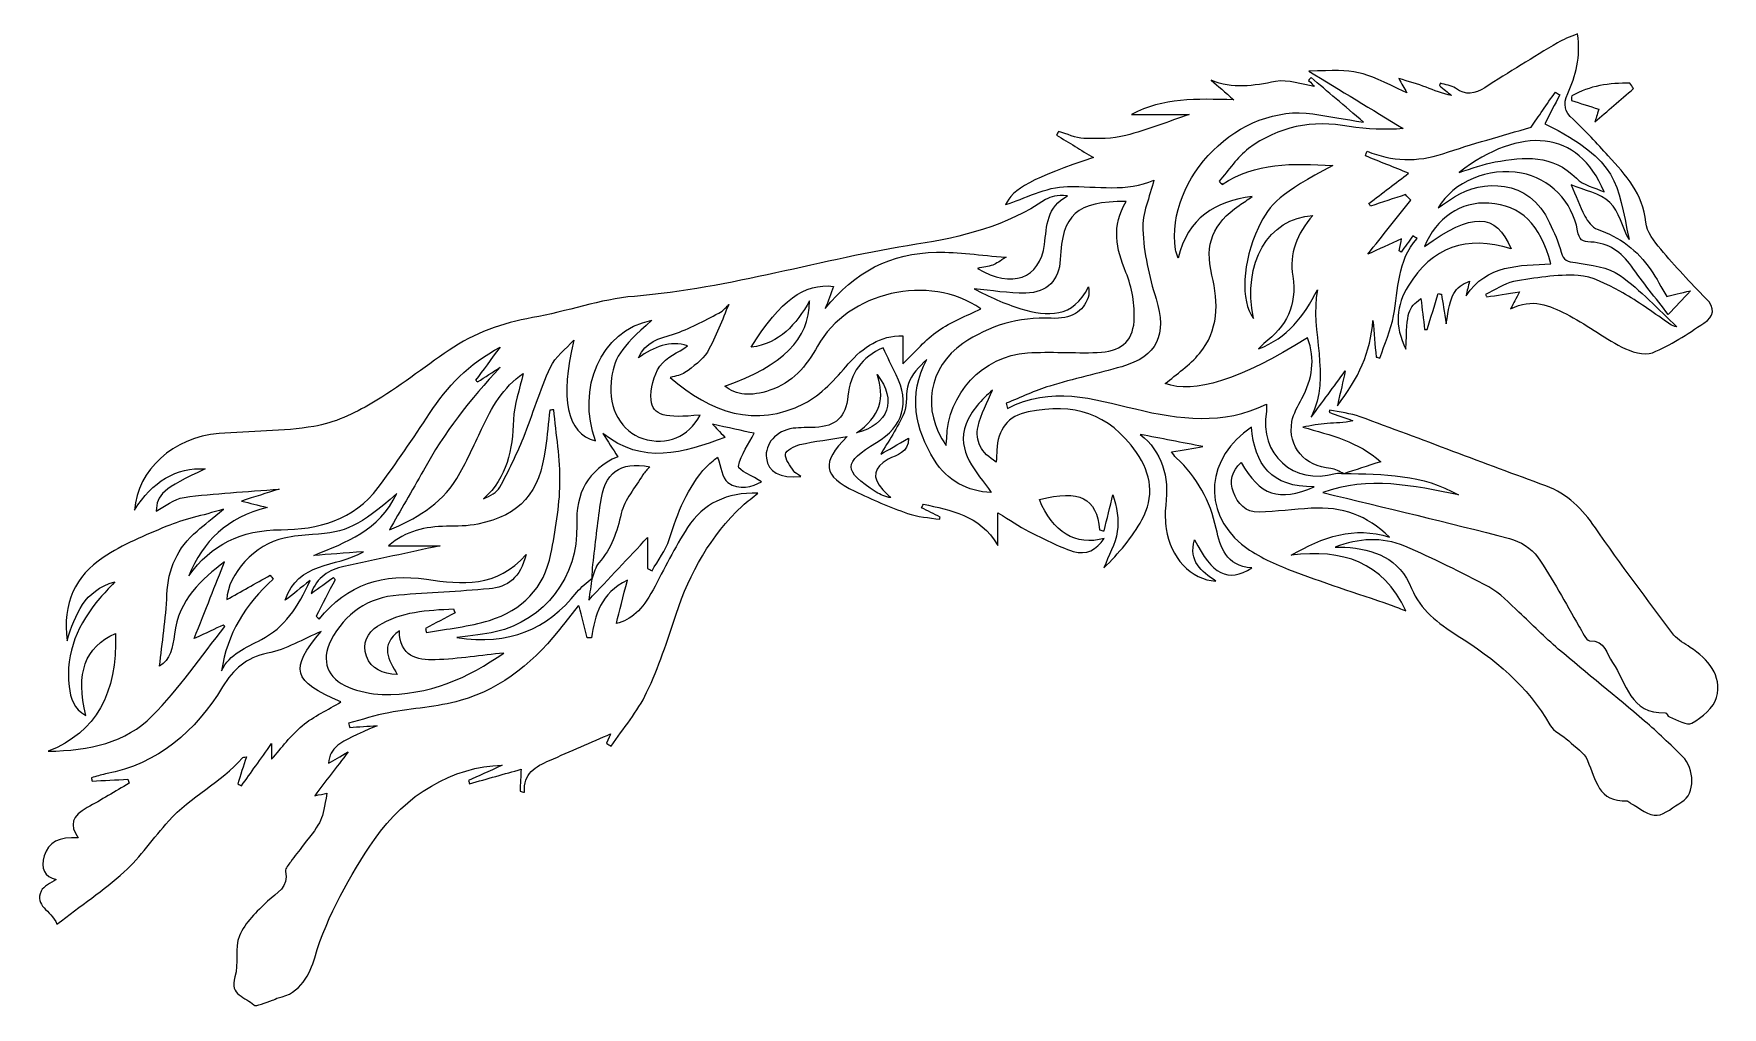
# Model space of a CAD drawing. Header units: centimetres. Extents: x -8.8 to 8.9, y -4.8 to 5.4.
import ezdxf

# ---------------------------------------------------------------- set-up
doc = ezdxf.new("R2010")
doc.units = ezdxf.units.CM
doc.header["$MEASUREMENT"] = 0
doc.layers.add('Layer 1', color=7, linetype='Continuous')

msp = doc.modelspace()

# ---------------------------------------------------------------- linework, layer by layer
at = {"layer": 'Layer 1'}
for points, knots in [([(5.60634, 3.67519), (5.45907, 3.49085), (5.31183, 3.30655), (5.1561, 3.11165), (5.1561, 3.11165), (5.26934, 3.16282), (5.38698, 3.21592), (5.50966, 3.27141), (5.50966, 3.27141), (5.50286, 3.23815), (5.49373, 3.19349), (5.48463, 3.1488), (5.48463, 3.1488), (5.49114, 3.14377), (5.49765, 3.13875), (5.50416, 3.13372), (5.50416, 3.13372), (5.54501, 3.18994), (5.58586, 3.24617), (5.62674, 3.30237), (5.62674, 3.30237), (5.64161, 3.29372), (5.65656, 3.28504), (5.67148, 3.27636), (5.67148, 3.27636), (5.46204, 3.04101), (5.47794, 2.74672), (5.42624, 2.46853), (5.42624, 2.46853), (5.39814, 2.31724), (5.33181, 2.17302), (5.2827, 2.02559), (5.2827, 2.02559), (5.26963, 2.02948), (5.25651, 2.0334), (5.24344, 2.03728), (5.24344, 2.03728), (5.23254, 2.16415), (5.22159, 2.29102), (5.21066, 2.41788), (5.21066, 2.41788), (5.18645, 2.08998), (5.06019, 1.81434), (4.83871, 1.52769), (4.83871, 1.52769), (4.87266, 1.67636), (4.89694, 1.78277), (4.92171, 1.89133), (4.92171, 1.89133), (4.79881, 1.72485), (4.68255, 1.56735), (4.56624, 1.40981), (4.56624, 1.40981), (4.77732, 1.84817), (4.5488, 2.30024), (4.62953, 2.74051), (4.62953, 2.74051), (4.49253, 2.46423), (4.31497, 2.23632), (4.01525, 2.12202), (4.01525, 2.12202), (4.0334, 2.14118), (4.04928, 2.16335), (4.07005, 2.17901), (4.07005, 2.17901), (4.30444, 2.3561), (4.42102, 2.57427), (4.37191, 2.88201), (4.37191, 2.88201), (4.33482, 3.11434), (4.41319, 3.33035), (4.58321, 3.51513), (4.58321, 3.51513), (4.1149, 3.49134), (3.84709, 3.01623), (3.96102, 2.4414), (3.96102, 2.4414), (3.8233, 2.62357), (3.84548, 3.02891), (4.01288, 3.39028), (4.01288, 3.39028), (4.13361, 3.651), (4.24296, 3.74339), (4.79031, 4.03851), (4.79031, 4.03851), (4.37026, 4.0624), (3.98386, 4.07399), (3.63575, 3.84158), (3.63575, 3.84158), (3.62461, 3.8523), (3.61345, 3.86304), (3.60233, 3.87378), (3.60233, 3.87378), (3.7043, 3.98898), (3.79085, 4.12458), (3.91126, 4.21536), (3.91126, 4.21536), (4.22215, 4.44978), (4.57663, 4.51672), (4.96277, 4.44711), (4.96277, 4.44711), (5.14917, 4.41351), (5.34142, 4.41216), (5.52723, 4.42457), (5.52723, 4.42457), (5.19835, 4.62489), (4.86956, 4.82523), (4.54068, 5.02557), (4.54068, 5.02557), (5.06056, 5.04121), (5.06056, 5.04121), (5.56319, 4.79893), (5.56319, 4.79893), (5.53451, 4.85174), (5.51213, 4.89288), (5.48186, 4.9485), (5.48186, 4.9485), (5.58552, 4.91559), (5.67707, 4.88995), (5.76602, 4.85732), (5.76602, 4.85732), (5.85124, 4.82607), (5.93379, 4.7876), (6.03269, 4.77011), (6.03269, 4.77011), (5.9902, 4.80474), (5.94765, 4.83935), (5.90513, 4.87399), (5.90513, 4.87399), (5.90733, 4.88235), (5.9095, 4.89074), (5.91169, 4.89913), (5.91169, 4.89913), (5.96646, 4.88238), (6.03059, 4.87836), (6.07417, 4.84635), (6.07417, 4.84635), (6.18175, 4.76732), (6.27454, 4.78632), (6.37849, 4.85254), (6.37849, 4.85254), (6.63019, 5.0129), (6.88493, 5.16864), (7.14041, 5.32294), (7.14041, 5.32294), (7.19772, 5.35757), (7.26326, 5.37863), (7.34798, 5.4161), (7.34798, 5.4161), (7.38613, 5.17215), (7.32554, 4.97583), (7.24585, 4.79089), (7.24585, 4.79089), (7.19521, 4.67331), (7.21122, 4.60476), (7.30165, 4.5217), (7.30165, 4.5217), (7.43169, 4.40227), (7.54898, 4.26871), (7.66984, 4.13951), (7.66984, 4.13951), (7.85592, 3.9406), (8.03094, 3.74068), (8.06066, 3.44625), (8.06066, 3.44625), (8.07063, 3.347), (8.14914, 3.24548), (8.21809, 3.16328), (8.21809, 3.16328), (8.36724, 2.98551), (8.52641, 2.81559), (8.68939, 2.65025), (8.68939, 2.65025), (8.79043, 2.5477), (8.77615, 2.46015), (8.66862, 2.39064), (8.66862, 2.39064), (8.49468, 2.27819), (8.3208, 2.15762), (8.13022, 2.08274), (8.13022, 2.08274), (8.04378, 2.04877), (7.90601, 2.09354), (7.81177, 2.14195), (7.81177, 2.14195), (7.611, 2.24511), (7.4299, 2.38698), (7.22839, 2.48834), (7.22839, 2.48834), (7.05863, 2.57367), (6.87591, 2.65998), (6.64755, 2.54001), (6.64755, 2.54001), (6.68287, 2.60634), (6.70293, 2.64396), (6.74275, 2.71868), (6.74275, 2.71868), (6.61165, 2.69849), (6.50627, 2.6823), (6.40086, 2.66608), (6.40086, 2.66608), (6.39567, 2.67381), (6.39046, 2.68153), (6.3853, 2.68923), (6.3853, 2.68923), (6.48343, 2.73619), (6.57744, 2.8071), (6.68063, 2.8252), (6.68063, 2.8252), (6.90304, 2.86423), (7.13167, 2.9023), (7.35489, 2.88978), (7.35489, 2.88978), (7.50319, 2.88147), (7.65355, 2.79794), (7.79037, 2.7246), (7.79037, 2.7246), (7.952, 2.63795), (8.10073, 2.5269), (8.25363, 2.42427), (8.25363, 2.42427), (8.29432, 2.39696), (8.32983, 2.36191), (8.38661, 2.35199), (8.38661, 2.35199), (8.19034, 2.53405), (8.00897, 2.7372), (7.79206, 2.8901), (7.79206, 2.8901), (7.66691, 2.97834), (7.4866, 2.99866), (7.32705, 3.02369), (7.32705, 3.02369), (7.24521, 3.03652), (7.20068, 3.0438), (7.1773, 3.13267), (7.1773, 3.13267), (7.14947, 3.2385), (7.10195, 3.33997), (7.05599, 3.44009), (7.05599, 3.44009), (6.83927, 3.91237), (6.35196, 3.88986), (6.06089, 3.71237), (6.06089, 3.71237), (6.00459, 3.67805), (5.95228, 3.63723), (5.89179, 3.59503), (5.89179, 3.59503), (6.053, 3.87268), (6.41384, 4.02154), (6.762, 3.95963), (6.762, 3.95963), (7.05069, 3.90827), (7.29985, 3.66076), (7.34713, 3.35768), (7.34713, 3.35768), (7.36211, 3.26169), (7.40351, 3.24121), (7.48609, 3.23841), (7.48609, 3.23841), (7.67236, 3.23211), (7.80425, 3.13559), (7.9104, 2.98624), (7.9104, 2.98624), (8.03034, 2.81749), (8.16183, 2.65689), (8.29682, 2.48165), (8.29682, 2.48165), (8.3794, 2.56989), (8.43774, 2.6322), (8.52899, 2.72967), (8.52899, 2.72967), (8.41948, 2.70403), (8.35331, 2.68853), (8.27959, 2.67125), (8.27959, 2.67125), (8.22538, 2.76285), (8.17452, 2.86006), (8.1133, 2.95017), (8.1133, 2.95017), (7.97532, 3.15321), (7.78876, 3.29159), (7.55492, 3.37327), (7.55492, 3.37327), (7.50155, 3.3919), (7.45456, 3.4564), (7.42538, 3.51088), (7.42538, 3.51088), (7.36921, 3.6156), (7.3278, 3.72829), (7.28063, 3.83679), (7.28063, 3.83679), (7.4157, 3.7798), (7.58435, 3.75109), (7.68687, 3.6532), (7.68687, 3.6532), (7.78474, 3.5597), (7.8139, 3.39412), (7.88594, 3.26606), (7.88594, 3.26606), (7.76116, 3.86743), (7.78603, 4.07703), (7.00747, 4.47608), (7.00747, 4.47608), (7.05883, 4.57678), (7.11031, 4.67759), (7.16178, 4.77839), (7.16178, 4.77839), (7.14659, 4.78781), (7.13141, 4.7972), (7.11619, 4.80662), (7.11619, 4.80662), (7.02742, 4.67803), (6.93863, 4.54942), (6.86322, 4.44015), (6.86322, 4.44015), (6.55715, 4.34887), (6.24616, 4.26478), (5.9412, 4.1626), (5.9412, 4.1626), (5.67185, 4.07238), (5.41111, 4.0836), (5.14869, 4.18726), (5.14869, 4.18726), (5.14324, 4.17128), (5.13784, 4.15525), (5.13239, 4.13924), (5.13239, 4.13924), (5.28191, 4.07929), (5.43148, 4.01936), (5.58343, 3.95842), (5.58343, 3.95842), (5.45034, 3.85735), (5.30948, 3.75038), (5.16859, 3.64341), (5.16859, 3.64341), (5.17364, 3.63346), (5.17878, 3.62349), (5.18386, 3.61354), (5.18386, 3.61354), (5.30594, 3.65394), (5.42802, 3.69437), (5.55007, 3.73477), (5.55007, 3.73477), (5.56892, 3.71496), (5.58763, 3.69507), (5.60634, 3.67519)], [0, 0, 0, 0, 0.01136364, 0.01136364, 0.01136364, 0.01136364, 0.02272727, 0.02272727, 0.02272727, 0.02272727, 0.03409091, 0.03409091, 0.03409091, 0.03409091, 0.04545455, 0.04545455, 0.04545455, 0.04545455, 0.05681818, 0.05681818, 0.05681818, 0.05681818, 0.06818182, 0.06818182, 0.06818182, 0.06818182, 0.07954545, 0.07954545, 0.07954545, 0.07954545, 0.09090909, 0.09090909, 0.09090909, 0.09090909, 0.10227273, 0.10227273, 0.10227273, 0.10227273, 0.11363636, 0.11363636, 0.11363636, 0.11363636, 0.125, 0.125, 0.125, 0.125, 0.13636364, 0.13636364, 0.13636364, 0.13636364, 0.14772727, 0.14772727, 0.14772727, 0.14772727, 0.15909091, 0.15909091, 0.15909091, 0.15909091, 0.17045455, 0.17045455, 0.17045455, 0.17045455, 0.18181818, 0.18181818, 0.18181818, 0.18181818, 0.19318182, 0.19318182, 0.19318182, 0.19318182, 0.20454545, 0.20454545, 0.20454545, 0.20454545, 0.21590909, 0.21590909, 0.21590909, 0.21590909, 0.22727273, 0.22727273, 0.22727273, 0.22727273, 0.23863636, 0.23863636, 0.23863636, 0.23863636, 0.25, 0.25, 0.25, 0.25, 0.26136364, 0.26136364, 0.26136364, 0.26136364, 0.27272727, 0.27272727, 0.27272727, 0.27272727, 0.28409091, 0.28409091, 0.28409091, 0.28409091, 0.29545455, 0.29545455, 0.29545455, 0.29545455, 0.30681818, 0.30681818, 0.30681818, 0.30681818, 0.31818182, 0.31818182, 0.31818182, 0.31818182, 0.32954545, 0.32954545, 0.32954545, 0.32954545, 0.34090909, 0.34090909, 0.34090909, 0.34090909, 0.35227273, 0.35227273, 0.35227273, 0.35227273, 0.36363636, 0.36363636, 0.36363636, 0.36363636, 0.375, 0.375, 0.375, 0.375, 0.38636364, 0.38636364, 0.38636364, 0.38636364, 0.39772727, 0.39772727, 0.39772727, 0.39772727, 0.40909091, 0.40909091, 0.40909091, 0.40909091, 0.42045455, 0.42045455, 0.42045455, 0.42045455, 0.43181818, 0.43181818, 0.43181818, 0.43181818, 0.44318182, 0.44318182, 0.44318182, 0.44318182, 0.45454545, 0.45454545, 0.45454545, 0.45454545, 0.46590909, 0.46590909, 0.46590909, 0.46590909, 0.47727273, 0.47727273, 0.47727273, 0.47727273, 0.48863636, 0.48863636, 0.48863636, 0.48863636, 0.5, 0.5, 0.5, 0.5, 0.51136364, 0.51136364, 0.51136364, 0.51136364, 0.52272727, 0.52272727, 0.52272727, 0.52272727, 0.53409091, 0.53409091, 0.53409091, 0.53409091, 0.54545455, 0.54545455, 0.54545455, 0.54545455, 0.55681818, 0.55681818, 0.55681818, 0.55681818, 0.56818182, 0.56818182, 0.56818182, 0.56818182, 0.57954545, 0.57954545, 0.57954545, 0.57954545, 0.59090909, 0.59090909, 0.59090909, 0.59090909, 0.60227273, 0.60227273, 0.60227273, 0.60227273, 0.61363636, 0.61363636, 0.61363636, 0.61363636, 0.625, 0.625, 0.625, 0.625, 0.63636364, 0.63636364, 0.63636364, 0.63636364, 0.64772727, 0.64772727, 0.64772727, 0.64772727, 0.65909091, 0.65909091, 0.65909091, 0.65909091, 0.67045455, 0.67045455, 0.67045455, 0.67045455, 0.68181818, 0.68181818, 0.68181818, 0.68181818, 0.69318182, 0.69318182, 0.69318182, 0.69318182, 0.70454545, 0.70454545, 0.70454545, 0.70454545, 0.71590909, 0.71590909, 0.71590909, 0.71590909, 0.72727273, 0.72727273, 0.72727273, 0.72727273, 0.73863636, 0.73863636, 0.73863636, 0.73863636, 0.75, 0.75, 0.75, 0.75, 0.76136364, 0.76136364, 0.76136364, 0.76136364, 0.77272727, 0.77272727, 0.77272727, 0.77272727, 0.78409091, 0.78409091, 0.78409091, 0.78409091, 0.79545455, 0.79545455, 0.79545455, 0.79545455, 0.80681818, 0.80681818, 0.80681818, 0.80681818, 0.81818182, 0.81818182, 0.81818182, 0.81818182, 0.82954545, 0.82954545, 0.82954545, 0.82954545, 0.84090909, 0.84090909, 0.84090909, 0.84090909, 0.85227273, 0.85227273, 0.85227273, 0.85227273, 0.86363636, 0.86363636, 0.86363636, 0.86363636, 0.875, 0.875, 0.875, 0.875, 0.88636364, 0.88636364, 0.88636364, 0.88636364, 0.89772727, 0.89772727, 0.89772727, 0.89772727, 0.90909091, 0.90909091, 0.90909091, 0.90909091, 0.92045455, 0.92045455, 0.92045455, 0.92045455, 0.93181818, 0.93181818, 0.93181818, 0.93181818, 0.94318182, 0.94318182, 0.94318182, 0.94318182, 0.95454545, 0.95454545, 0.95454545, 0.95454545, 0.96590909, 0.96590909, 0.96590909, 0.96590909, 0.97727273, 0.97727273, 0.97727273, 0.97727273, 1, 1, 1, 1]), ([(4.90485, 0.81941), (4.87577, 0.8201), (4.84458, 0.82806), (4.81791, 0.82036), (4.81791, 0.82036), (4.3819, 0.69392), (4.01635, 1.02279), (4.09766, 1.46922), (4.09766, 1.46922), (4.10136, 1.48959), (4.09811, 1.51124), (4.09811, 1.54333), (4.09811, 1.54333), (3.64305, 1.32452), (3.18535, 1.3841), (2.73029, 1.49414), (2.73029, 1.49414), (2.28473, 1.6019), (1.84327, 1.73962), (1.3911, 1.4998), (1.3911, 1.4998), (1.38718, 1.51811), (1.38324, 1.53644), (1.37933, 1.55475), (1.37933, 1.55475), (1.53043, 1.61534), (1.67823, 1.68686), (1.83341, 1.73406), (1.83341, 1.73406), (2.08151, 1.80955), (2.33572, 1.86466), (2.5852, 1.93602), (2.5852, 1.93602), (2.96006, 2.04331), (3.06119, 2.27215), (2.94419, 2.64584), (2.94419, 2.64584), (2.87106, 2.87952), (2.81663, 3.12632), (2.80539, 3.36961), (2.80539, 3.36961), (2.79769, 3.53722), (2.87836, 3.70891), (2.92125, 3.88605), (2.92125, 3.88605), (2.63905, 3.75939), (2.32956, 3.82451), (2.02048, 3.81972), (2.02048, 3.81972), (1.79162, 3.81617), (1.56463, 3.69108), (1.37241, 3.63123), (1.37241, 3.63123), (1.4376, 3.78688), (1.66501, 3.91846), (2.29141, 4.12132), (2.29141, 4.12132), (2.16179, 4.1999), (2.03283, 4.27809), (1.90385, 4.35627), (1.90385, 4.35627), (1.91107, 4.36955), (1.9183, 4.38283), (1.92549, 4.39614), (1.92549, 4.39614), (2.01386, 4.37016), (2.10154, 4.32573), (2.19073, 4.3224), (2.19073, 4.3224), (2.33633, 4.31692), (2.48823, 4.31748), (2.6279, 4.35301), (2.6279, 4.35301), (2.85399, 4.41053), (3.07237, 4.49845), (3.29018, 4.57224), (3.29018, 4.57224), (3.101, 4.57224), (2.89455, 4.57224), (2.68809, 4.57224), (2.68809, 4.57224), (3.01599, 4.74803), (3.36828, 4.73721), (3.75619, 4.72525), (3.75619, 4.72525), (3.66261, 4.80685), (3.59149, 4.86881), (3.52042, 4.93078), (3.52042, 4.93078), (3.74624, 4.83614), (3.96431, 4.87233), (4.19336, 4.91668), (4.19336, 4.91668), (4.32361, 4.94189), (4.46996, 4.88392), (4.5978, 4.86506), (4.5978, 4.86506), (4.58923, 4.87421), (4.56385, 4.90139), (4.53843, 4.92853), (4.53843, 4.92853), (4.54711, 4.93895), (4.55573, 4.94938), (4.56439, 4.9598), (4.56439, 4.9598), (4.73634, 4.81298), (4.90832, 4.66614), (5.11332, 4.49112), (5.11332, 4.49112), (4.91195, 4.52446), (4.74806, 4.55377), (4.58352, 4.57849), (4.58352, 4.57849), (3.82298, 4.69274), (3.03841, 3.91645), (3.14792, 3.15863), (3.14792, 3.15863), (3.15091, 3.13783), (3.16033, 3.11794), (3.17552, 3.06976), (3.17552, 3.06976), (3.27572, 3.49362), (3.5621, 3.66436), (3.94792, 3.71376), (3.94792, 3.71376), (3.90305, 3.68307), (3.85807, 3.65261), (3.81333, 3.62171), (3.81333, 3.62171), (3.5375, 3.43118), (3.44903, 3.21973), (3.52827, 2.89286), (3.52827, 2.89286), (3.59947, 2.59896), (3.59793, 2.31604), (3.39847, 2.07487), (3.39847, 2.07487), (3.29584, 1.95081), (3.15537, 1.85807), (3.04091, 1.75893), (3.04091, 1.75893), (3.34132, 1.65019), (3.81069, 1.79531), (4.52583, 2.23701), (4.52583, 2.23701), (4.61333, 2.01323), (4.57486, 1.80677), (4.46778, 1.60376), (4.46778, 1.60376), (4.42695, 1.52634), (4.37869, 1.4467), (4.36398, 1.3628), (4.36398, 1.3628), (4.31768, 1.0983), (4.49892, 0.89107), (4.77191, 0.87263), (4.77191, 0.87263), (4.81723, 0.86956), (4.86052, 0.83678), (4.90476, 0.8177), (4.90476, 0.8177), (4.90476, 0.8177), (4.90485, 0.81941), (4.90485, 0.81941)], [0, 0, 0, 0, 0.02380952, 0.02380952, 0.02380952, 0.02380952, 0.04761905, 0.04761905, 0.04761905, 0.04761905, 0.07142857, 0.07142857, 0.07142857, 0.07142857, 0.0952381, 0.0952381, 0.0952381, 0.0952381, 0.11904762, 0.11904762, 0.11904762, 0.11904762, 0.14285714, 0.14285714, 0.14285714, 0.14285714, 0.16666667, 0.16666667, 0.16666667, 0.16666667, 0.19047619, 0.19047619, 0.19047619, 0.19047619, 0.21428571, 0.21428571, 0.21428571, 0.21428571, 0.23809524, 0.23809524, 0.23809524, 0.23809524, 0.26190476, 0.26190476, 0.26190476, 0.26190476, 0.28571429, 0.28571429, 0.28571429, 0.28571429, 0.30952381, 0.30952381, 0.30952381, 0.30952381, 0.33333333, 0.33333333, 0.33333333, 0.33333333, 0.35714286, 0.35714286, 0.35714286, 0.35714286, 0.38095238, 0.38095238, 0.38095238, 0.38095238, 0.4047619, 0.4047619, 0.4047619, 0.4047619, 0.42857143, 0.42857143, 0.42857143, 0.42857143, 0.45238095, 0.45238095, 0.45238095, 0.45238095, 0.47619048, 0.47619048, 0.47619048, 0.47619048, 0.5, 0.5, 0.5, 0.5, 0.52380952, 0.52380952, 0.52380952, 0.52380952, 0.54761905, 0.54761905, 0.54761905, 0.54761905, 0.57142857, 0.57142857, 0.57142857, 0.57142857, 0.5952381, 0.5952381, 0.5952381, 0.5952381, 0.61904762, 0.61904762, 0.61904762, 0.61904762, 0.64285714, 0.64285714, 0.64285714, 0.64285714, 0.66666667, 0.66666667, 0.66666667, 0.66666667, 0.69047619, 0.69047619, 0.69047619, 0.69047619, 0.71428571, 0.71428571, 0.71428571, 0.71428571, 0.73809524, 0.73809524, 0.73809524, 0.73809524, 0.76190476, 0.76190476, 0.76190476, 0.76190476, 0.78571429, 0.78571429, 0.78571429, 0.78571429, 0.80952381, 0.80952381, 0.80952381, 0.80952381, 0.83333333, 0.83333333, 0.83333333, 0.83333333, 0.85714286, 0.85714286, 0.85714286, 0.85714286, 0.88095238, 0.88095238, 0.88095238, 0.88095238, 0.9047619, 0.9047619, 0.9047619, 0.9047619, 0.92857143, 0.92857143, 0.92857143, 0.92857143, 0.95238095, 0.95238095, 0.95238095, 0.95238095, 1, 1, 1, 1]), ([(7.9325, 4.84267), (7.7956, 4.72459), (7.65871, 4.60645), (7.52988, 4.49527), (7.52988, 4.49527), (7.53888, 4.52517), (7.55266, 4.57078), (7.56994, 4.62804), (7.56994, 4.62804), (7.47236, 4.65923), (7.37902, 4.68908), (7.28567, 4.71892), (7.28567, 4.71892), (7.2862, 4.73453), (7.28665, 4.75011), (7.28715, 4.76572), (7.28715, 4.76572), (7.47527, 4.87401), (7.68217, 4.90206), (7.89619, 4.89973), (7.89619, 4.89973), (7.90826, 4.88072), (7.92036, 4.86169), (7.9325, 4.84267)], [0, 0, 0, 0, 0.14285714, 0.14285714, 0.14285714, 0.14285714, 0.28571429, 0.28571429, 0.28571429, 0.28571429, 0.42857143, 0.42857143, 0.42857143, 0.42857143, 0.57142857, 0.57142857, 0.57142857, 0.57142857, 0.71428571, 0.71428571, 0.71428571, 0.71428571, 1, 1, 1, 1]), ([(7.62476, 3.76314), (7.52745, 3.80923), (7.40756, 3.8332), (7.33692, 3.90538), (7.33692, 3.90538), (7.08763, 4.16007), (6.78981, 4.12893), (6.48716, 4.07667), (6.48716, 4.07667), (6.36484, 4.05553), (6.24713, 4.00777), (6.11172, 3.96753), (6.11172, 3.96753), (6.75164, 4.45669), (7.35843, 4.41785), (7.62476, 3.76314)], [0, 0, 0, 0, 0.2, 0.2, 0.2, 0.2, 0.4, 0.4, 0.4, 0.4, 0.6, 0.6, 0.6, 0.6, 1, 1, 1, 1]), ([(-1.28762, 2.13995), (-0.98592, 2.17786), (-0.82002, 2.37733), (-0.67548, 2.62393), (-0.67548, 2.62393), (-0.68233, 2.21867), (-0.95044, 1.954), (-1.5608, 1.73199), (-1.5608, 1.73199), (-1.44528, 1.63793), (-1.28952, 1.62272), (-1.0914, 1.68937), (-1.0914, 1.68937), (-0.8569, 1.76827), (-0.71106, 1.93885), (-0.59382, 2.15001), (-0.59382, 2.15001), (-0.27629, 2.72193), (0.57331, 2.91505), (1.11264, 2.54104), (1.11264, 2.54104), (0.96156, 2.46537), (0.80175, 2.40605), (0.6665, 2.31157), (0.6665, 2.31157), (0.53521, 2.21987), (0.42914, 2.09207), (0.29913, 1.96785), (0.29913, 1.96785), (0.29913, 2.06805), (0.29913, 2.15724), (0.29913, 2.2604), (0.29913, 2.2604), (0.05976, 2.26111), (-0.11378, 2.14449), (-0.2715, 1.9651), (-0.2715, 1.9651), (-0.4075, 1.81042), (-0.55331, 1.64128), (-0.7315, 1.55119), (-0.7315, 1.55119), (-1.24548, 1.29137), (-1.7031, 1.45602), (-2.13205, 1.82252), (-2.13205, 1.82252), (-2.07262, 1.84141), (-2.01629, 1.84549), (-1.97862, 1.87409), (-1.97862, 1.87409), (-1.89398, 1.93838), (-1.79516, 2.00135), (-1.74446, 2.08928), (-1.74446, 2.08928), (-1.65135, 2.25078), (-1.58881, 2.4299), (-1.52081, 2.585), (-1.52081, 2.585), (-1.53941, 2.56865), (-1.57653, 2.52094), (-1.62529, 2.49597), (-1.62529, 2.49597), (-1.77981, 2.41681), (-1.93319, 2.32867), (-2.09744, 2.27734), (-2.09744, 2.27734), (-2.24783, 2.23035), (-2.39314, 2.19754), (-2.46362, 2.02956), (-2.46362, 2.02956), (-2.30283, 2.1423), (-2.1363, 2.2158), (-1.9507, 2.15291), (-1.9507, 2.15291), (-2.05082, 2.08364), (-2.17774, 2.03435), (-2.24074, 1.94164), (-2.24074, 1.94164), (-2.30601, 1.8456), (-2.34186, 1.70463), (-2.33186, 1.58837), (-2.33186, 1.58837), (-2.31784, 1.42576), (-2.17914, 1.393), (-1.82082, 1.43137), (-1.82082, 1.43137), (-1.94401, 1.19806), (-2.16353, 1.108), (-2.41933, 1.18578), (-2.41933, 1.18578), (-2.63981, 1.25285), (-2.7816, 1.50399), (-2.75093, 1.77313), (-2.75093, 1.77313), (-2.72169, 2.02991), (-2.66277, 2.11976), (-2.32516, 2.42255), (-2.32516, 2.42255), (-2.86996, 2.31174), (-3.10939, 1.70018), (-2.9137, 1.16067), (-2.9137, 1.16067), (-3.21773, 1.24475), (-3.2866, 1.59723), (-3.14077, 2.21334), (-3.14077, 2.21334), (-3.2239, 2.12021), (-3.33466, 2.0398), (-3.38453, 1.93135), (-3.38453, 1.93135), (-3.49439, 1.69259), (-3.56797, 1.43745), (-3.66711, 1.19335), (-3.66711, 1.19335), (-3.73894, 1.0165), (-3.82179, 0.84328), (-3.91307, 0.67572), (-3.91307, 0.67572), (-3.94329, 0.62029), (-4.01517, 0.58756), (-4.08203, 0.5561), (-4.08203, 0.5561), (-3.83335, 0.78123), (-3.78115, 1.06878), (-3.77043, 1.38202), (-3.77043, 1.38202), (-3.76495, 1.54172), (-3.70521, 1.69957), (-3.66833, 1.86578), (-3.66833, 1.86578), (-3.87852, 1.72148), (-3.99819, 1.50968), (-4.10331, 1.28452), (-4.10331, 1.28452), (-4.18491, 1.10976), (-4.265, 0.9331), (-4.36316, 0.76758), (-4.36316, 0.76758), (-4.53138, 0.48389), (-4.80951, 0.34165), (-5.06605, 0.23135), (-5.06605, 0.23135), (-4.95495, 0.4259), (-4.83089, 0.6378), (-4.71193, 0.85254), (-4.71193, 0.85254), (-4.49352, 1.24672), (-4.22152, 1.59917), (-3.9081, 1.92976), (-3.9081, 1.92976), (-3.98692, 1.87915), (-4.06574, 1.82853), (-4.14458, 1.77792), (-4.14458, 1.77792), (-4.15196, 1.78371), (-4.15934, 1.78951), (-4.1667, 1.7953), (-4.1667, 1.7953), (-4.08849, 1.90039), (-4.01028, 2.00549), (-3.90913, 2.14138), (-3.90913, 2.14138), (-4.24206, 1.96382), (-4.46311, 1.72831), (-4.64637, 1.44764), (-4.64637, 1.44764), (-4.81824, 1.18441), (-4.99705, 0.92517), (-5.18432, 0.67268), (-5.18432, 0.67268), (-5.43538, 0.33412), (-5.81943, 0.2317), (-6.19926, 0.23167), (-6.19926, 0.23167), (-6.62201, 0.23164), (-6.92324, 0.0785), (-7.16353, -0.24847), (-7.16353, -0.24847), (-7.01211, 0.10988), (-6.76549, 0.36174), (-6.34528, 0.46448), (-6.34528, 0.46448), (-6.44953, 0.49099), (-6.51832, 0.50845), (-6.6128, 0.53248), (-6.6128, 0.53248), (-6.47421, 0.57595), (-6.3565, 0.61289), (-6.21696, 0.65665), (-6.21696, 0.65665), (-6.56724, 0.62845), (-6.89159, 0.61286), (-7.2124, 0.57053), (-7.2124, 0.57053), (-7.31752, 0.55667), (-7.41346, 0.47322), (-7.50278, 0.42721), (-7.50278, 0.42721), (-7.50201, 0.5958), (-7.42962, 0.66242), (-6.99216, 0.86906), (-6.99216, 0.86906), (-7.29291, 0.88549), (-7.54551, 0.73751), (-7.73088, 0.43628), (-7.73088, 0.43628), (-7.69506, 0.86038), (-7.3275, 1.19746), (-6.84717, 1.23728), (-6.84717, 1.23728), (-6.51671, 1.26469), (-6.18129, 1.25736), (-5.85591, 1.31216), (-5.85591, 1.31216), (-5.64554, 1.34759), (-5.4357, 1.44416), (-5.24996, 1.55436), (-5.24996, 1.55436), (-4.97019, 1.72031), (-4.71307, 1.92414), (-4.44377, 2.10819), (-4.44377, 2.10819), (-4.17987, 2.28858), (-3.88862, 2.39402), (-3.57191, 2.449), (-3.57191, 2.449), (-3.21446, 2.51107), (-2.86526, 2.64244), (-2.50662, 2.67141), (-2.50662, 2.67141), (-1.5039, 2.75248), (-0.5468, 3.0635), (0.4406, 3.21561), (0.4406, 3.21561), (0.92026, 3.28948), (1.38167, 3.40854), (1.79058, 3.68382), (1.79058, 3.68382), (1.81725, 3.70176), (1.85141, 3.71068), (1.8834, 3.71803), (1.8834, 3.71803), (1.92031, 3.72655), (1.95865, 3.72867), (2.01731, 3.72099), (2.01731, 3.72099), (1.80048, 3.60801), (1.80337, 3.40698), (1.77791, 3.2132), (1.77791, 3.2132), (1.73097, 2.85607), (1.44022, 2.74743), (1.07788, 2.96346), (1.07788, 2.96346), (1.1404, 2.9764), (1.19104, 2.98127), (1.23727, 2.99815), (1.23727, 2.99815), (1.2773, 3.01278), (1.31233, 3.04107), (1.37708, 3.07972), (1.37708, 3.07972), (1.10723, 3.10083), (0.87871, 3.13692), (0.65096, 3.13277), (0.65096, 3.13277), (0.17553, 3.12412), (-0.21166, 2.92663), (-0.51215, 2.54299), (-0.51215, 2.54299), (-0.48323, 2.62072), (-0.45429, 2.69846), (-0.42553, 2.77585), (-0.42553, 2.77585), (-0.73602, 2.80958), (-0.97613, 2.63414), (-1.28762, 2.13995)], [0, 0, 0, 0, 0.01428571, 0.01428571, 0.01428571, 0.01428571, 0.02857143, 0.02857143, 0.02857143, 0.02857143, 0.04285714, 0.04285714, 0.04285714, 0.04285714, 0.05714286, 0.05714286, 0.05714286, 0.05714286, 0.07142857, 0.07142857, 0.07142857, 0.07142857, 0.08571429, 0.08571429, 0.08571429, 0.08571429, 0.1, 0.1, 0.1, 0.1, 0.11428571, 0.11428571, 0.11428571, 0.11428571, 0.12857143, 0.12857143, 0.12857143, 0.12857143, 0.14285714, 0.14285714, 0.14285714, 0.14285714, 0.15714286, 0.15714286, 0.15714286, 0.15714286, 0.17142857, 0.17142857, 0.17142857, 0.17142857, 0.18571429, 0.18571429, 0.18571429, 0.18571429, 0.2, 0.2, 0.2, 0.2, 0.21428571, 0.21428571, 0.21428571, 0.21428571, 0.22857143, 0.22857143, 0.22857143, 0.22857143, 0.24285714, 0.24285714, 0.24285714, 0.24285714, 0.25714286, 0.25714286, 0.25714286, 0.25714286, 0.27142857, 0.27142857, 0.27142857, 0.27142857, 0.28571429, 0.28571429, 0.28571429, 0.28571429, 0.3, 0.3, 0.3, 0.3, 0.31428571, 0.31428571, 0.31428571, 0.31428571, 0.32857143, 0.32857143, 0.32857143, 0.32857143, 0.34285714, 0.34285714, 0.34285714, 0.34285714, 0.35714286, 0.35714286, 0.35714286, 0.35714286, 0.37142857, 0.37142857, 0.37142857, 0.37142857, 0.38571429, 0.38571429, 0.38571429, 0.38571429, 0.4, 0.4, 0.4, 0.4, 0.41428571, 0.41428571, 0.41428571, 0.41428571, 0.42857143, 0.42857143, 0.42857143, 0.42857143, 0.44285714, 0.44285714, 0.44285714, 0.44285714, 0.45714286, 0.45714286, 0.45714286, 0.45714286, 0.47142857, 0.47142857, 0.47142857, 0.47142857, 0.48571429, 0.48571429, 0.48571429, 0.48571429, 0.5, 0.5, 0.5, 0.5, 0.51428571, 0.51428571, 0.51428571, 0.51428571, 0.52857143, 0.52857143, 0.52857143, 0.52857143, 0.54285714, 0.54285714, 0.54285714, 0.54285714, 0.55714286, 0.55714286, 0.55714286, 0.55714286, 0.57142857, 0.57142857, 0.57142857, 0.57142857, 0.58571429, 0.58571429, 0.58571429, 0.58571429, 0.6, 0.6, 0.6, 0.6, 0.61428571, 0.61428571, 0.61428571, 0.61428571, 0.62857143, 0.62857143, 0.62857143, 0.62857143, 0.64285714, 0.64285714, 0.64285714, 0.64285714, 0.65714286, 0.65714286, 0.65714286, 0.65714286, 0.67142857, 0.67142857, 0.67142857, 0.67142857, 0.68571429, 0.68571429, 0.68571429, 0.68571429, 0.7, 0.7, 0.7, 0.7, 0.71428571, 0.71428571, 0.71428571, 0.71428571, 0.72857143, 0.72857143, 0.72857143, 0.72857143, 0.74285714, 0.74285714, 0.74285714, 0.74285714, 0.75714286, 0.75714286, 0.75714286, 0.75714286, 0.77142857, 0.77142857, 0.77142857, 0.77142857, 0.78571429, 0.78571429, 0.78571429, 0.78571429, 0.8, 0.8, 0.8, 0.8, 0.81428571, 0.81428571, 0.81428571, 0.81428571, 0.82857143, 0.82857143, 0.82857143, 0.82857143, 0.84285714, 0.84285714, 0.84285714, 0.84285714, 0.85714286, 0.85714286, 0.85714286, 0.85714286, 0.87142857, 0.87142857, 0.87142857, 0.87142857, 0.88571429, 0.88571429, 0.88571429, 0.88571429, 0.9, 0.9, 0.9, 0.9, 0.91428571, 0.91428571, 0.91428571, 0.91428571, 0.92857143, 0.92857143, 0.92857143, 0.92857143, 0.94285714, 0.94285714, 0.94285714, 0.94285714, 0.95714286, 0.95714286, 0.95714286, 0.95714286, 0.97142857, 0.97142857, 0.97142857, 0.97142857, 1, 1, 1, 1]), ([(2.63033, 3.66279), (2.47804, 3.40464), (2.52651, 3.17035), (2.62898, 2.92145), (2.62898, 2.92145), (2.69333, 2.76508), (2.72685, 2.57993), (2.71457, 2.41207), (2.71457, 2.41207), (2.69822, 2.18834), (2.56722, 2.09391), (2.3291, 2.08502), (2.3291, 2.08502), (2.08632, 2.07592), (1.84216, 2.09634), (1.60001, 2.0811), (1.60001, 2.0811), (1.13381, 2.05173), (0.76303, 1.64777), (0.75636, 1.18146), (0.75636, 1.18146), (0.75604, 1.16069), (0.75223, 1.13997), (0.74927, 1.11187), (0.74927, 1.11187), (0.49098, 1.4862), (0.56401, 1.92956), (0.92601, 2.17774), (0.92601, 2.17774), (1.20237, 2.36721), (1.50825, 2.4591), (1.84816, 2.44193), (1.84816, 2.44193), (2.0585, 2.43129), (2.18233, 2.51072), (2.23525, 2.66069), (2.23525, 2.66069), (2.2457, 2.69024), (2.2434, 2.72424), (2.23795, 2.77073), (2.23795, 2.77073), (2.0774, 2.44225), (1.81028, 2.45818), (1.53183, 2.54197), (1.53183, 2.54197), (1.36168, 2.59319), (1.19875, 2.66844), (1.04275, 2.74962), (1.04275, 2.74962), (1.22259, 2.73345), (1.40272, 2.70207), (1.58229, 2.70498), (1.58229, 2.70498), (1.80798, 2.70863), (1.93355, 2.84497), (1.94236, 3.05672), (1.94236, 3.05672), (1.96189, 3.52708), (2.11119, 3.66366), (2.63033, 3.66279)], [0, 0, 0, 0, 0.0625, 0.0625, 0.0625, 0.0625, 0.125, 0.125, 0.125, 0.125, 0.1875, 0.1875, 0.1875, 0.1875, 0.25, 0.25, 0.25, 0.25, 0.3125, 0.3125, 0.3125, 0.3125, 0.375, 0.375, 0.375, 0.375, 0.4375, 0.4375, 0.4375, 0.4375, 0.5, 0.5, 0.5, 0.5, 0.5625, 0.5625, 0.5625, 0.5625, 0.625, 0.625, 0.625, 0.625, 0.6875, 0.6875, 0.6875, 0.6875, 0.75, 0.75, 0.75, 0.75, 0.8125, 0.8125, 0.8125, 0.8125, 0.875, 0.875, 0.875, 0.875, 1, 1, 1, 1]), ([(5.75024, 2.32667), (5.73738, 2.43343), (5.7245, 2.54022), (5.71153, 2.64735), (5.71153, 2.64735), (5.57413, 2.54628), (5.56736, 2.52453), (5.55447, 2.11877), (5.55447, 2.11877), (5.43107, 2.36385), (5.45597, 2.58042), (5.57797, 2.77936), (5.57797, 2.77936), (5.8261, 3.18386), (6.18881, 3.31546), (6.65467, 3.16795), (6.65467, 3.16795), (6.49494, 3.55006), (6.24229, 3.55096), (5.74831, 3.19279), (5.74831, 3.19279), (5.87047, 3.4914), (6.12804, 3.66436), (6.42289, 3.64576), (6.42289, 3.64576), (6.7565, 3.6247), (6.9596, 3.42706), (7.06961, 3.01092), (7.06961, 3.01092), (6.74208, 2.9933), (6.40117, 3.00724), (6.18299, 2.67844), (6.18299, 2.67844), (6.19498, 2.72823), (6.20701, 2.77803), (6.21924, 2.82883), (6.21924, 2.82883), (6.06057, 2.76858), (6.0185, 2.6967), (5.9772, 2.38332), (5.9772, 2.38332), (5.95572, 2.51426), (5.94106, 2.60345), (5.92637, 2.69262), (5.92637, 2.69262), (5.91507, 2.69566), (5.90375, 2.69868), (5.89245, 2.7017), (5.89245, 2.7017), (5.85409, 2.57592), (5.81567, 2.45011), (5.77725, 2.3243), (5.77725, 2.3243), (5.76829, 2.32508), (5.75926, 2.3259), (5.75024, 2.32667)], [0, 0, 0, 0, 0.06666667, 0.06666667, 0.06666667, 0.06666667, 0.13333333, 0.13333333, 0.13333333, 0.13333333, 0.2, 0.2, 0.2, 0.2, 0.26666667, 0.26666667, 0.26666667, 0.26666667, 0.33333333, 0.33333333, 0.33333333, 0.33333333, 0.4, 0.4, 0.4, 0.4, 0.46666667, 0.46666667, 0.46666667, 0.46666667, 0.53333333, 0.53333333, 0.53333333, 0.53333333, 0.6, 0.6, 0.6, 0.6, 0.66666667, 0.66666667, 0.66666667, 0.66666667, 0.73333333, 0.73333333, 0.73333333, 0.73333333, 0.8, 0.8, 0.8, 0.8, 0.86666667, 0.86666667, 0.86666667, 0.86666667, 1, 1, 1, 1]), ([(-0.76904, 0.7901), (-0.98965, 0.76758), (-1.10882, 0.83489), (-1.12774, 0.98012), (-1.12774, 0.98012), (-1.14703, 1.12805), (-1.02572, 1.26764), (-0.84892, 1.29204), (-0.84892, 1.29204), (-0.77267, 1.30257), (-0.69443, 1.2981), (-0.61717, 1.30183), (-0.61717, 1.30183), (-0.40175, 1.3122), (-0.29692, 1.41018), (-0.27607, 1.62838), (-0.27607, 1.62838), (-0.25284, 1.87132), (-0.12983, 2.03692), (0.09149, 2.13347), (0.09149, 2.13347), (0.13888, 2.03486), (0.18216, 1.94191), (0.22791, 1.85021), (0.22791, 1.85021), (0.37338, 1.55861), (0.30207, 1.31186), (0.0228, 1.14398), (0.0228, 1.14398), (-0.32952, 0.93215), (-0.33013, 0.85159), (0.02007, 0.62656), (0.02007, 0.62656), (0.0646, 0.59796), (0.11172, 0.57348), (0.17445, 0.56766), (0.17445, 0.56766), (0.14582, 0.59502), (0.11553, 0.62084), (0.08888, 0.65), (0.08888, 0.65), (-0.02902, 0.77901), (-0.00949, 0.88447), (0.14532, 0.96866), (0.14532, 0.96866), (0.23483, 1.0174), (0.35918, 1.03459), (0.35754, 1.18919), (0.35754, 1.18919), (0.24292, 1.12283), (0.14106, 1.0638), (0.06769, 1.02131), (0.06769, 1.02131), (0.14447, 1.15381), (0.24374, 1.29658), (0.3115, 1.453), (0.3115, 1.453), (0.35108, 1.54452), (0.32251, 1.66432), (0.35714, 1.75957), (0.35714, 1.75957), (0.39172, 1.85474), (0.46678, 1.93517), (0.54814, 2.01095), (0.54814, 2.01095), (0.35073, 1.63656), (0.42514, 1.29009), (0.62897, 0.95923), (0.62897, 0.95923), (0.76081, 0.74521), (0.97579, 0.62972), (1.22087, 0.62175), (1.22087, 0.62175), (1.06905, 0.84448), (0.84918, 1.04556), (0.96047, 1.3393), (0.96047, 1.3393), (1.0122, 1.47583), (1.12107, 1.59071), (1.23482, 1.69262), (1.23482, 1.69262), (1.18301, 1.56615), (1.11359, 1.44362), (1.08401, 1.31215), (1.08401, 1.31215), (1.05004, 1.16118), (1.11494, 1.03471), (1.27504, 0.93978), (1.27504, 0.93978), (1.27753, 0.99357), (1.27933, 1.0286), (1.28073, 1.06366), (1.28073, 1.06366), (1.28951, 1.27776), (1.39553, 1.4241), (1.60754, 1.4644), (1.60754, 1.4644), (2.08662, 1.55547), (2.4446, 1.45861), (2.73956, 1.03969), (2.73956, 1.03969), (2.89749, 0.81543), (2.92763, 0.57368), (2.79679, 0.33653), (2.79679, 0.33653), (2.69424, 0.15066), (2.55351, -0.0141), (2.3988, -0.16732), (2.3988, -0.16732), (2.44767, -0.04103), (2.51792, 0.08176), (2.53932, 0.21257), (2.53932, 0.21257), (2.55998, 0.33904), (2.53035, 0.47374), (2.49344, 0.59778), (2.49344, 0.59778), (2.46248, 0.47152), (2.43153, 0.34524), (2.40057, 0.21898), (2.40057, 0.21898), (2.38517, 0.223), (2.36983, 0.22702), (2.35443, 0.23102), (2.35443, 0.23102), (2.32025, 0.56834), (2.15094, 0.65396), (1.72549, 0.549), (1.72549, 0.549), (1.86022, 0.20615), (2.10675, 0.0578), (2.40293, 0.14138), (2.40293, 0.14138), (2.32057, 0.02314), (2.21592, -0.03703), (2.0785, 0.00642), (2.0785, 0.00642), (1.91784, 0.05717), (1.76597, 0.13837), (1.61461, 0.21496), (1.61461, 0.21496), (1.51216, 0.26679), (1.41718, 0.33341), (1.29235, 0.40959), (1.29235, 0.40959), (1.29235, 0.29286), (1.29235, 0.2015), (1.29235, 0.06894), (1.29235, 0.06894), (1.09418, 0.39422), (0.79726, 0.43377), (0.51326, 0.49976), (0.51326, 0.49976), (0.50694, 0.48735), (0.50059, 0.47492), (0.49424, 0.46248), (0.49424, 0.46248), (0.55853, 0.42996), (0.62283, 0.39747), (0.68712, 0.36498), (0.68712, 0.36498), (0.68646, 0.35699), (0.68577, 0.349), (0.68511, 0.34101), (0.68511, 0.34101), (0.57147, 0.36054), (0.45259, 0.36514), (0.34544, 0.40298), (0.34544, 0.40298), (0.15856, 0.46891), (-0.02442, 0.5485), (-0.20304, 0.6347), (-0.20304, 0.6347), (-0.53747, 0.79607), (-0.55888, 0.93111), (-0.28384, 1.20554), (-0.28384, 1.20554), (-0.46153, 1.17662), (-0.62092, 1.15736), (-0.7766, 1.12183), (-0.7766, 1.12183), (-0.83489, 1.10852), (-0.92487, 1.06132), (-0.92863, 1.02258), (-0.92863, 1.02258), (-0.93411, 0.9663), (-0.87704, 0.90219), (-0.84145, 0.84462), (-0.84145, 0.84462), (-0.82899, 0.82434), (-0.80116, 0.81349), (-0.76904, 0.7901)], [0, 0, 0, 0, 0.02040816, 0.02040816, 0.02040816, 0.02040816, 0.04081633, 0.04081633, 0.04081633, 0.04081633, 0.06122449, 0.06122449, 0.06122449, 0.06122449, 0.08163265, 0.08163265, 0.08163265, 0.08163265, 0.10204082, 0.10204082, 0.10204082, 0.10204082, 0.12244898, 0.12244898, 0.12244898, 0.12244898, 0.14285714, 0.14285714, 0.14285714, 0.14285714, 0.16326531, 0.16326531, 0.16326531, 0.16326531, 0.18367347, 0.18367347, 0.18367347, 0.18367347, 0.20408163, 0.20408163, 0.20408163, 0.20408163, 0.2244898, 0.2244898, 0.2244898, 0.2244898, 0.24489796, 0.24489796, 0.24489796, 0.24489796, 0.26530612, 0.26530612, 0.26530612, 0.26530612, 0.28571429, 0.28571429, 0.28571429, 0.28571429, 0.30612245, 0.30612245, 0.30612245, 0.30612245, 0.32653061, 0.32653061, 0.32653061, 0.32653061, 0.34693878, 0.34693878, 0.34693878, 0.34693878, 0.36734694, 0.36734694, 0.36734694, 0.36734694, 0.3877551, 0.3877551, 0.3877551, 0.3877551, 0.40816327, 0.40816327, 0.40816327, 0.40816327, 0.42857143, 0.42857143, 0.42857143, 0.42857143, 0.44897959, 0.44897959, 0.44897959, 0.44897959, 0.46938776, 0.46938776, 0.46938776, 0.46938776, 0.48979592, 0.48979592, 0.48979592, 0.48979592, 0.51020408, 0.51020408, 0.51020408, 0.51020408, 0.53061224, 0.53061224, 0.53061224, 0.53061224, 0.55102041, 0.55102041, 0.55102041, 0.55102041, 0.57142857, 0.57142857, 0.57142857, 0.57142857, 0.59183673, 0.59183673, 0.59183673, 0.59183673, 0.6122449, 0.6122449, 0.6122449, 0.6122449, 0.63265306, 0.63265306, 0.63265306, 0.63265306, 0.65306122, 0.65306122, 0.65306122, 0.65306122, 0.67346939, 0.67346939, 0.67346939, 0.67346939, 0.69387755, 0.69387755, 0.69387755, 0.69387755, 0.71428571, 0.71428571, 0.71428571, 0.71428571, 0.73469388, 0.73469388, 0.73469388, 0.73469388, 0.75510204, 0.75510204, 0.75510204, 0.75510204, 0.7755102, 0.7755102, 0.7755102, 0.7755102, 0.79591837, 0.79591837, 0.79591837, 0.79591837, 0.81632653, 0.81632653, 0.81632653, 0.81632653, 0.83673469, 0.83673469, 0.83673469, 0.83673469, 0.85714286, 0.85714286, 0.85714286, 0.85714286, 0.87755102, 0.87755102, 0.87755102, 0.87755102, 0.89795918, 0.89795918, 0.89795918, 0.89795918, 0.91836735, 0.91836735, 0.91836735, 0.91836735, 0.93877551, 0.93877551, 0.93877551, 0.93877551, 0.95918367, 0.95918367, 0.95918367, 0.95918367, 1, 1, 1, 1]), ([(0.03117, 1.85338), (0.11081, 1.61316), (0.06533, 1.41253), (-0.1864, 1.24338), (-0.1864, 1.24338), (0.15383, 1.33173), (0.2359, 1.58586), (0.03117, 1.85338)], [0, 0, 0, 0, 0.33333333, 0.33333333, 0.33333333, 0.33333333, 1, 1, 1, 1]), ([(-3.87247, -1.05619), (-4.24003, -1.31633), (-4.65773, -1.50217), (-5.14152, -1.48926), (-5.14152, -1.48926), (-5.26019, -1.48606), (-5.38417, -1.4578), (-5.49453, -1.4133), (-5.49453, -1.4133), (-5.71458, -1.32461), (-5.78578, -1.13488), (-5.6781, -0.92557), (-5.6781, -0.92557), (-5.53107, -0.63979), (-5.29221, -0.47636), (-4.96841, -0.45117), (-4.96841, -0.45117), (-4.65443, -0.42672), (-4.33944, -0.41423), (-4.02594, -0.3851), (-4.02594, -0.3851), (-3.83533, -0.3674), (-3.6946, -0.2717), (-3.63912, -0.02675), (-3.63912, -0.02675), (-3.94437, -0.37547), (-4.31018, -0.33986), (-4.67803, -0.28525), (-4.67803, -0.28525), (-5.12613, -0.21873), (-5.50697, -0.33552), (-5.80076, -0.70099), (-5.80076, -0.70099), (-5.81148, -0.69139), (-5.82222, -0.68175), (-5.83291, -0.67215), (-5.83291, -0.67215), (-5.76679, -0.54496), (-5.70067, -0.41781), (-5.63455, -0.29062), (-5.63455, -0.29062), (-5.63997, -0.28226), (-5.64542, -0.27382), (-5.65087, -0.26546), (-5.65087, -0.26546), (-5.7253, -0.31864), (-5.79975, -0.37177), (-5.88532, -0.43284), (-5.88532, -0.43284), (-5.82285, -0.26255), (-5.6994, -0.18646), (-5.5416, -0.15228), (-5.5416, -0.15228), (-5.19957, -0.07822), (-4.85739, -0.00477), (-4.53801, 0.06399), (-4.53801, 0.06399), (-4.68808, 0.06399), (-4.8707, 0.06399), (-5.07551, 0.06399), (-5.07551, 0.06399), (-4.89456, 0.22459), (-4.68927, 0.26224), (-4.47147, 0.26867), (-4.47147, 0.26867), (-4.36138, 0.27195), (-4.24851, 0.26796), (-4.14198, 0.2909), (-4.14198, 0.2909), (-3.69378, 0.38753), (-3.49962, 0.61025), (-3.43499, 1.0882), (-3.43499, 1.0882), (-3.41729, 1.21912), (-3.40528, 1.3508), (-3.39065, 1.48214), (-3.39065, 1.48214), (-3.37681, 1.48367), (-3.36297, 1.48518), (-3.34914, 1.48672), (-3.34914, 1.48672), (-3.32559, 1.22992), (-3.28037, 0.97274), (-3.28466, 0.71641), (-3.28466, 0.71641), (-3.28879, 0.46995), (-3.3326, 0.22212), (-3.37967, -0.02112), (-3.37967, -0.02112), (-3.44902, -0.37963), (-3.68206, -0.6095), (-4.02134, -0.7148), (-4.02134, -0.7148), (-4.23343, -0.78058), (-4.45928, -0.80203), (-4.67896, -0.84341), (-4.67896, -0.84341), (-4.6828, -0.82862), (-4.68661, -0.81386), (-4.69047, -0.79907), (-4.69047, -0.79907), (-4.58741, -0.74544), (-4.48436, -0.69175), (-4.3813, -0.6381), (-4.3813, -0.6381), (-4.38598, -0.62389), (-4.39064, -0.60968), (-4.3953, -0.59548), (-4.3953, -0.59548), (-4.6693, -0.60752), (-4.94606, -0.62003), (-5.18939, -0.77402), (-5.18939, -0.77402), (-5.29737, -0.84234), (-5.35555, -0.95531), (-5.30549, -1.09091), (-5.30549, -1.09091), (-5.25464, -1.22852), (-5.13994, -1.26842), (-4.98463, -1.28247), (-4.98463, -1.28247), (-5.073, -1.12594), (-5.17285, -0.97931), (-4.96291, -0.82379), (-4.96291, -0.82379), (-4.9595, -1.09086), (-4.77887, -1.13452), (-4.58829, -1.12719), (-4.58829, -1.12719), (-4.3438, -1.11776), (-4.10033, -1.08003), (-3.87247, -1.05619)], [0, 0, 0, 0, 0.02941176, 0.02941176, 0.02941176, 0.02941176, 0.05882353, 0.05882353, 0.05882353, 0.05882353, 0.08823529, 0.08823529, 0.08823529, 0.08823529, 0.11764706, 0.11764706, 0.11764706, 0.11764706, 0.14705882, 0.14705882, 0.14705882, 0.14705882, 0.17647059, 0.17647059, 0.17647059, 0.17647059, 0.20588235, 0.20588235, 0.20588235, 0.20588235, 0.23529412, 0.23529412, 0.23529412, 0.23529412, 0.26470588, 0.26470588, 0.26470588, 0.26470588, 0.29411765, 0.29411765, 0.29411765, 0.29411765, 0.32352941, 0.32352941, 0.32352941, 0.32352941, 0.35294118, 0.35294118, 0.35294118, 0.35294118, 0.38235294, 0.38235294, 0.38235294, 0.38235294, 0.41176471, 0.41176471, 0.41176471, 0.41176471, 0.44117647, 0.44117647, 0.44117647, 0.44117647, 0.47058824, 0.47058824, 0.47058824, 0.47058824, 0.5, 0.5, 0.5, 0.5, 0.52941176, 0.52941176, 0.52941176, 0.52941176, 0.55882353, 0.55882353, 0.55882353, 0.55882353, 0.58823529, 0.58823529, 0.58823529, 0.58823529, 0.61764706, 0.61764706, 0.61764706, 0.61764706, 0.64705882, 0.64705882, 0.64705882, 0.64705882, 0.67647059, 0.67647059, 0.67647059, 0.67647059, 0.70588235, 0.70588235, 0.70588235, 0.70588235, 0.73529412, 0.73529412, 0.73529412, 0.73529412, 0.76470588, 0.76470588, 0.76470588, 0.76470588, 0.79411765, 0.79411765, 0.79411765, 0.79411765, 0.82352941, 0.82352941, 0.82352941, 0.82352941, 0.85294118, 0.85294118, 0.85294118, 0.85294118, 0.88235294, 0.88235294, 0.88235294, 0.88235294, 0.91176471, 0.91176471, 0.91176471, 0.91176471, 0.94117647, 0.94117647, 0.94117647, 0.94117647, 1, 1, 1, 1]), ([(4.90474, 0.81775), (5.02806, 0.8577), (5.15144, 0.89768), (5.29209, 0.94322), (5.29209, 0.94322), (5.05706, 1.15446), (4.77025, 1.22045), (4.47694, 1.30596), (4.47694, 1.30596), (4.56243, 1.31885), (4.64757, 1.33673), (4.73356, 1.34319), (4.73356, 1.34319), (4.81907, 1.34965), (4.90549, 1.34462), (4.99907, 1.372), (4.99907, 1.372), (4.91676, 1.40124), (4.83447, 1.4305), (4.75221, 1.45974), (4.75221, 1.45974), (4.75393, 1.46723), (4.75568, 1.47477), (4.75737, 1.48228), (4.75737, 1.48228), (4.86424, 1.45974), (4.97576, 1.44995), (5.0772, 1.41267), (5.0772, 1.41267), (5.72461, 1.17486), (6.36863, 0.92798), (7.01623, 0.69075), (7.01623, 0.69075), (7.24631, 0.60645), (7.39876, 0.45019), (7.53489, 0.25144), (7.53489, 0.25144), (7.79648, -0.13041), (8.07747, -0.49908), (8.35602, -0.86896), (8.35602, -0.86896), (8.39711, -0.92352), (8.46741, -0.95712), (8.52654, -0.99697), (8.52654, -0.99697), (8.71357, -1.12296), (8.8601, -1.28844), (8.80155, -1.5205), (8.80155, -1.5205), (8.77451, -1.62763), (8.64841, -1.72706), (8.54318, -1.78942), (8.54318, -1.78942), (8.49455, -1.81826), (8.38768, -1.75174), (8.30865, -1.72425), (8.30865, -1.72425), (8.29034, -1.7179), (8.27732, -1.68022), (8.2629, -1.68083), (8.2629, -1.68083), (7.89735, -1.69639), (7.86177, -1.3669), (7.71394, -1.15664), (7.71394, -1.15664), (7.64936, -1.0648), (7.63988, -0.9273), (7.47452, -0.92751), (7.47452, -0.92751), (7.43708, -0.92756), (7.39575, -0.83112), (7.36268, -0.77532), (7.36268, -0.77532), (7.21949, -0.53373), (7.09077, -0.28232), (6.93099, -0.05243), (6.93099, -0.05243), (6.86842, 0.03766), (6.74626, 0.11177), (6.63743, 0.14011), (6.63743, 0.14011), (5.9933, 0.30794), (5.34518, 0.4602), (4.68589, 0.62075), (4.68589, 0.62075), (5.16405, 0.79609), (5.63363, 0.6924), (6.10432, 0.5954), (6.10432, 0.5954), (5.73105, 0.81154), (5.31798, 0.81315), (4.90544, 0.82011), (4.90544, 0.82011), (4.90485, 0.81941), (4.90474, 0.81775), (4.90474, 0.81775)], [0, 0, 0, 0, 0.04, 0.04, 0.04, 0.04, 0.08, 0.08, 0.08, 0.08, 0.12, 0.12, 0.12, 0.12, 0.16, 0.16, 0.16, 0.16, 0.2, 0.2, 0.2, 0.2, 0.24, 0.24, 0.24, 0.24, 0.28, 0.28, 0.28, 0.28, 0.32, 0.32, 0.32, 0.32, 0.36, 0.36, 0.36, 0.36, 0.4, 0.4, 0.4, 0.4, 0.44, 0.44, 0.44, 0.44, 0.48, 0.48, 0.48, 0.48, 0.52, 0.52, 0.52, 0.52, 0.56, 0.56, 0.56, 0.56, 0.6, 0.6, 0.6, 0.6, 0.64, 0.64, 0.64, 0.64, 0.68, 0.68, 0.68, 0.68, 0.72, 0.72, 0.72, 0.72, 0.76, 0.76, 0.76, 0.76, 0.8, 0.8, 0.8, 0.8, 0.84, 0.84, 0.84, 0.84, 0.88, 0.88, 0.88, 0.88, 0.92, 0.92, 0.92, 0.92, 1, 1, 1, 1]), ([(-2.94944, -0.27506), (-3.00246, -0.323), (-3.06329, -0.36478), (-3.10732, -0.41992), (-3.10732, -0.41992), (-3.41903, -0.81018), (-3.81609, -0.97946), (-4.3629, -0.89413), (-4.3629, -0.89413), (-4.19695, -0.87069), (-4.07651, -0.86251), (-3.96036, -0.83576), (-3.96036, -0.83576), (-3.44379, -0.7168), (-3.09025, -0.25709), (-3.10938, 0.27972), (-3.10938, 0.27972), (-3.12134, 0.61455), (-2.99381, 0.85606), (-2.68102, 0.99568), (-2.68102, 0.99568), (-2.73269, 1.07635), (-2.78442, 1.1571), (-2.83615, 1.23785), (-2.83615, 1.23785), (-2.418, 0.9086), (-2.00144, 1.02962), (-1.56014, 1.19795), (-1.56014, 1.19795), (-1.61681, 1.25738), (-1.6565, 1.29897), (-1.69063, 1.33474), (-1.69063, 1.33474), (-1.53143, 1.30005), (-1.37054, 1.26505), (-1.25576, 1.24005), (-1.25576, 1.24005), (-1.31138, 1.13236), (-1.39445, 1.01915), (-1.41882, 0.89448), (-1.41882, 0.89448), (-1.42588, 0.85836), (-1.26459, 0.78933), (-1.17752, 0.73348), (-1.17752, 0.73348), (-1.27319, 0.68244), (-1.41078, 0.63677), (-1.53034, 0.72724), (-1.53034, 0.72724), (-1.59241, 0.7742), (-1.60024, 0.89287), (-1.63686, 0.99055), (-1.63686, 0.99055), (-1.65411, 0.97618), (-1.70991, 0.93919), (-1.75402, 0.89136), (-1.75402, 0.89136), (-1.95386, 0.67461), (-2.05602, 0.40897), (-2.14253, 0.13185), (-2.14253, 0.13185), (-2.17902, 0.01501), (-2.26117, -0.08754), (-2.32255, -0.19652), (-2.32255, -0.19652), (-2.33787, -0.18856), (-2.35319, -0.18059), (-2.36851, -0.17265), (-2.36851, -0.17265), (-2.36851, -0.06113), (-2.36851, 0.05034), (-2.36851, 0.15194), (-2.36851, 0.15194), (-2.57147, -0.06404), (-2.77054, -0.27584), (-2.98372, -0.50261), (-2.98372, -0.50261), (-2.97213, -0.42572), (-2.96078, -0.35026), (-2.94943, -0.27478), (-2.94943, -0.27478), (-2.92633, -0.22049), (-2.91498, -0.15598), (-2.87805, -0.11381), (-2.87805, -0.11381), (-2.7466, 0.03613), (-2.68861, 0.20911), (-2.64373, 0.40229), (-2.64373, 0.40229), (-2.6101, 0.54702), (-2.49728, 0.6737), (-2.41738, 0.80702), (-2.41738, 0.80702), (-2.40039, 0.83533), (-2.37317, 0.85745), (-2.34406, 0.88973), (-2.34406, 0.88973), (-2.66595, 0.94696), (-2.81679, 0.8315), (-2.86164, 0.50624), (-2.86164, 0.50624), (-2.89085, 0.29434), (-2.91519, 0.08174), (-2.94046, -0.13069), (-2.94046, -0.13069), (-2.94616, -0.17849), (-2.94659, -0.22691), (-2.94944, -0.27506)], [0, 0, 0, 0, 0.03571429, 0.03571429, 0.03571429, 0.03571429, 0.07142857, 0.07142857, 0.07142857, 0.07142857, 0.10714286, 0.10714286, 0.10714286, 0.10714286, 0.14285714, 0.14285714, 0.14285714, 0.14285714, 0.17857143, 0.17857143, 0.17857143, 0.17857143, 0.21428571, 0.21428571, 0.21428571, 0.21428571, 0.25, 0.25, 0.25, 0.25, 0.28571429, 0.28571429, 0.28571429, 0.28571429, 0.32142857, 0.32142857, 0.32142857, 0.32142857, 0.35714286, 0.35714286, 0.35714286, 0.35714286, 0.39285714, 0.39285714, 0.39285714, 0.39285714, 0.42857143, 0.42857143, 0.42857143, 0.42857143, 0.46428571, 0.46428571, 0.46428571, 0.46428571, 0.5, 0.5, 0.5, 0.5, 0.53571429, 0.53571429, 0.53571429, 0.53571429, 0.57142857, 0.57142857, 0.57142857, 0.57142857, 0.60714286, 0.60714286, 0.60714286, 0.60714286, 0.64285714, 0.64285714, 0.64285714, 0.64285714, 0.67857143, 0.67857143, 0.67857143, 0.67857143, 0.71428571, 0.71428571, 0.71428571, 0.71428571, 0.75, 0.75, 0.75, 0.75, 0.78571429, 0.78571429, 0.78571429, 0.78571429, 0.82142857, 0.82142857, 0.82142857, 0.82142857, 0.85714286, 0.85714286, 0.85714286, 0.85714286, 0.89285714, 0.89285714, 0.89285714, 0.89285714, 0.92857143, 0.92857143, 0.92857143, 0.92857143, 1, 1, 1, 1]), ([(5.38168, 0.15481), (5.01401, 0.27398), (4.68715, 0.15603), (4.35531, -0.03352), (4.35531, -0.03352), (4.88747, 0.03313), (5.32019, -0.10358), (5.55326, -0.61523), (5.55326, -0.61523), (5.5087, -0.59808), (5.45031, -0.57369), (5.39062, -0.553), (5.39062, -0.553), (5.03642, -0.43013), (4.6786, -0.31683), (4.32898, -0.18216), (4.32898, -0.18216), (4.15645, -0.1157), (3.9796, -0.03386), (3.83826, 0.08203), (3.83826, 0.08203), (3.41911, 0.42559), (3.46805, 0.9887), (3.94269, 1.30493), (3.94269, 1.30493), (3.96957, 0.91525), (4.15018, 0.67498), (4.59547, 0.68078), (4.59547, 0.68078), (4.23042, 0.5193), (4.02931, 0.5909), (3.8318, 0.93563), (3.8318, 0.93563), (3.73499, 0.84541), (3.71141, 0.7396), (3.75248, 0.62586), (3.75248, 0.62586), (3.79619, 0.50468), (3.88019, 0.41086), (4.02042, 0.41546), (4.02042, 0.41546), (4.20216, 0.42144), (4.38319, 0.44631), (4.56488, 0.45681), (4.56488, 0.45681), (4.89072, 0.47556), (5.14821, 0.3833), (5.38168, 0.15481)], [0, 0, 0, 0, 0.07692308, 0.07692308, 0.07692308, 0.07692308, 0.15384615, 0.15384615, 0.15384615, 0.15384615, 0.23076923, 0.23076923, 0.23076923, 0.23076923, 0.30769231, 0.30769231, 0.30769231, 0.30769231, 0.38461538, 0.38461538, 0.38461538, 0.38461538, 0.46153846, 0.46153846, 0.46153846, 0.46153846, 0.53846154, 0.53846154, 0.53846154, 0.53846154, 0.61538462, 0.61538462, 0.61538462, 0.61538462, 0.69230769, 0.69230769, 0.69230769, 0.69230769, 0.76923077, 0.76923077, 0.76923077, 0.76923077, 0.84615385, 0.84615385, 0.84615385, 0.84615385, 1, 1, 1, 1]), ([(2.77781, 1.22809), (2.99474, 1.18613), (3.21601, 1.14329), (3.43332, 1.10128), (3.43332, 1.10128), (3.33685, 1.08535), (3.22631, 1.0671), (3.10661, 1.04736), (3.10661, 1.04736), (3.12053, 1.02884), (3.13458, 1.00265), (3.15527, 0.98381), (3.15527, 0.98381), (3.37575, 0.78323), (3.50862, 0.53156), (3.57284, 0.24493), (3.57284, 0.24493), (3.61811, 0.04276), (3.67044, -0.1444), (3.94445, -0.16695), (3.94445, -0.16695), (3.69579, -0.32395), (3.52593, -0.23482), (3.34702, 0.12706), (3.34702, 0.12706), (3.28127, -0.0995), (3.41761, -0.20163), (3.5685, -0.3049), (3.5685, -0.3049), (3.31162, -0.29241), (3.0878, -0.05347), (3.05023, 0.24012), (3.05023, 0.24012), (3.03978, 0.32185), (3.03557, 0.40689), (3.04552, 0.4883), (3.04552, 0.4883), (3.0825, 0.7897), (3.00882, 1.04791), (2.77781, 1.22809)], [0, 0, 0, 0, 0.09090909, 0.09090909, 0.09090909, 0.09090909, 0.18181818, 0.18181818, 0.18181818, 0.18181818, 0.27272727, 0.27272727, 0.27272727, 0.27272727, 0.36363636, 0.36363636, 0.36363636, 0.36363636, 0.45454545, 0.45454545, 0.45454545, 0.45454545, 0.54545455, 0.54545455, 0.54545455, 0.54545455, 0.63636364, 0.63636364, 0.63636364, 0.63636364, 0.72727273, 0.72727273, 0.72727273, 0.72727273, 0.81818182, 0.81818182, 0.81818182, 0.81818182, 1, 1, 1, 1]), ([(-4.98904, 0.60979), (-5.17816, 0.2186), (-5.51532, 0.1047), (-5.85703, -0.03675), (-5.85703, -0.03675), (-5.6991, -0.02506), (-5.54117, -0.01331), (-5.33726, 0.00185), (-5.33726, 0.00185), (-5.62859, -0.16698), (-6.02343, -0.09644), (-6.1557, -0.50562), (-6.1557, -0.50562), (-6.06452, -0.43278), (-5.99708, -0.37894), (-5.89522, -0.29758), (-5.89522, -0.29758), (-6.01727, -0.57865), (-6.16562, -0.79039), (-6.40378, -0.91549), (-6.40378, -0.91549), (-6.56496, -1.00013), (-6.73459, -1.06225), (-6.82158, -1.24357), (-6.82158, -1.24357), (-6.76237, -0.85445), (-6.57184, -0.54248), (-6.27995, -0.28596), (-6.27995, -0.28596), (-6.29104, -0.27212), (-6.30212, -0.25823), (-6.31323, -0.24439), (-6.31323, -0.24439), (-6.4664, -0.32998), (-6.61956, -0.41565), (-6.76641, -0.49773), (-6.76641, -0.49773), (-6.75363, -0.22931), (-6.47143, 0.08229), (-6.16702, 0.14473), (-6.16702, 0.14473), (-6.0701, 0.16463), (-5.97051, 0.17439), (-5.87161, 0.18116), (-5.87161, 0.18116), (-5.51101, 0.2059), (-5.38639, 0.26347), (-4.98904, 0.60979)], [0, 0, 0, 0, 0.07692308, 0.07692308, 0.07692308, 0.07692308, 0.15384615, 0.15384615, 0.15384615, 0.15384615, 0.23076923, 0.23076923, 0.23076923, 0.23076923, 0.30769231, 0.30769231, 0.30769231, 0.30769231, 0.38461538, 0.38461538, 0.38461538, 0.38461538, 0.46153846, 0.46153846, 0.46153846, 0.46153846, 0.53846154, 0.53846154, 0.53846154, 0.53846154, 0.61538462, 0.61538462, 0.61538462, 0.61538462, 0.69230769, 0.69230769, 0.69230769, 0.69230769, 0.76923077, 0.76923077, 0.76923077, 0.76923077, 0.84615385, 0.84615385, 0.84615385, 0.84615385, 1, 1, 1, 1]), ([(-3.0834, -0.56555), (-3.05551, -0.67567), (-3.02752, -0.78634), (-2.99947, -0.89699), (-2.99947, -0.89699), (-2.985, -0.89731), (-2.97052, -0.8976), (-2.95605, -0.89792), (-2.95605, -0.89792), (-2.91975, -0.65924), (-2.85934, -0.43567), (-2.58053, -0.29486), (-2.58053, -0.29486), (-2.62524, -0.47253), (-2.66054, -0.61281), (-2.69462, -0.74812), (-2.69462, -0.74812), (-2.53918, -0.71137), (-2.42488, -0.60646), (-2.31232, -0.39731), (-2.31232, -0.39731), (-2.19471, -0.17874), (-2.08655, 0.04626), (-1.95172, 0.25383), (-1.95172, 0.25383), (-1.78874, 0.50473), (-1.5408, 0.62597), (-1.21573, 0.61321), (-1.21573, 0.61321), (-1.26997, 0.57), (-1.32765, 0.53042), (-1.37787, 0.48298), (-1.37787, 0.48298), (-1.71101, 0.16813), (-1.92852, -0.21642), (-2.071, -0.64989), (-2.071, -0.64989), (-2.1622, -0.92739), (-2.2533, -1.20768), (-2.37871, -1.47034), (-2.37871, -1.47034), (-2.47404, -1.66999), (-2.62334, -1.84383), (-2.74862, -2.02914), (-2.74862, -2.02914), (-2.76465, -2.01946), (-2.78074, -2.00977), (-2.7968, -2.00004), (-2.7968, -2.00004), (-2.77815, -1.95525), (-2.75949, -1.9104), (-2.75545, -1.90058), (-2.75545, -1.90058), (-2.95365, -1.98707), (-3.17431, -2.08261), (-3.39439, -2.1795), (-3.39439, -2.1795), (-3.53742, -2.24244), (-3.67289, -2.31288), (-3.6549, -2.51203), (-3.6549, -2.51203), (-3.67054, -2.50856), (-3.6862, -2.5051), (-3.70184, -2.50163), (-3.70184, -2.50163), (-3.69798, -2.42215), (-3.69414, -2.34262), (-3.6907, -2.27173), (-3.6907, -2.27173), (-3.86017, -2.31922), (-4.04487, -2.371), (-4.2296, -2.42278), (-4.2296, -2.42278), (-4.23301, -2.41183), (-4.23643, -2.40093), (-4.23984, -2.39002), (-4.23984, -2.39002), (-4.13731, -2.343), (-4.03476, -2.29596), (-3.88892, -2.2291), (-3.88892, -2.2291), (-4.39893, -2.24005), (-4.90669, -2.53991), (-5.2221, -3.00409), (-5.2221, -3.00409), (-5.48311, -3.38827), (-5.71153, -3.78622), (-5.84707, -4.2407), (-5.84707, -4.2407), (-5.8961, -4.40509), (-5.99489, -4.61892), (-6.22926, -4.66062), (-6.22926, -4.66062), (-6.25027, -4.6644), (-6.26889, -4.6802), (-6.28982, -4.68634), (-6.28982, -4.68634), (-6.35644, -4.70576), (-6.46188, -4.7587), (-6.48376, -4.73513), (-6.48376, -4.73513), (-6.56184, -4.65091), (-6.74432, -4.6384), (-6.6808, -4.43962), (-6.6808, -4.43962), (-6.63799, -4.30561), (-6.68816, -4.13805), (-6.63402, -4.0125), (-6.63402, -4.0125), (-6.57459, -3.87468), (-6.45439, -3.75562), (-6.3398, -3.65129), (-6.3398, -3.65129), (-6.24108, -3.56144), (-6.11647, -3.50453), (-6.15091, -3.33607), (-6.15091, -3.33607), (-6.1567, -3.30781), (-6.12022, -3.26826), (-6.09826, -3.23746), (-6.09826, -3.23746), (-6.05659, -3.17901), (-6.01166, -3.12284), (-5.96742, -3.0663), (-5.96742, -3.0663), (-5.76692, -2.80997), (-5.76681, -2.81005), (-5.72072, -2.52184), (-5.72072, -2.52184), (-5.75787, -2.52943), (-5.79367, -2.53671), (-5.84743, -2.54766), (-5.84743, -2.54766), (-5.73064, -2.39502), (-5.62468, -2.25651), (-5.4972, -2.0899), (-5.4972, -2.0899), (-5.58274, -2.13909), (-5.64513, -2.17499), (-5.70305, -2.20833), (-5.70305, -2.20833), (-5.67871, -2.03945), (-5.63264, -2.00592), (-5.19566, -1.81624), (-5.19566, -1.81624), (-5.29102, -1.8219), (-5.38632, -1.82759), (-5.48165, -1.83328), (-5.48165, -1.83328), (-5.48602, -1.81926), (-5.49035, -1.80521), (-5.49469, -1.79116), (-5.49469, -1.79116), (-5.35443, -1.75348), (-5.21582, -1.70686), (-5.07347, -1.68006), (-5.07347, -1.68006), (-4.82526, -1.63333), (-4.56798, -1.62265), (-4.32663, -1.55407), (-4.32663, -1.55407), (-3.87451, -1.42559), (-3.53396, -1.12796), (-3.25041, -0.76135), (-3.25041, -0.76135), (-3.19972, -0.69581), (-3.14857, -0.6307), (-3.09703, -0.56585), (-3.09703, -0.56585), (-3.09499, -0.56322), (-3.08673, -0.56555), (-3.0834, -0.56555)], [0, 0, 0, 0, 0.02272727, 0.02272727, 0.02272727, 0.02272727, 0.04545455, 0.04545455, 0.04545455, 0.04545455, 0.06818182, 0.06818182, 0.06818182, 0.06818182, 0.09090909, 0.09090909, 0.09090909, 0.09090909, 0.11363636, 0.11363636, 0.11363636, 0.11363636, 0.13636364, 0.13636364, 0.13636364, 0.13636364, 0.15909091, 0.15909091, 0.15909091, 0.15909091, 0.18181818, 0.18181818, 0.18181818, 0.18181818, 0.20454545, 0.20454545, 0.20454545, 0.20454545, 0.22727273, 0.22727273, 0.22727273, 0.22727273, 0.25, 0.25, 0.25, 0.25, 0.27272727, 0.27272727, 0.27272727, 0.27272727, 0.29545455, 0.29545455, 0.29545455, 0.29545455, 0.31818182, 0.31818182, 0.31818182, 0.31818182, 0.34090909, 0.34090909, 0.34090909, 0.34090909, 0.36363636, 0.36363636, 0.36363636, 0.36363636, 0.38636364, 0.38636364, 0.38636364, 0.38636364, 0.40909091, 0.40909091, 0.40909091, 0.40909091, 0.43181818, 0.43181818, 0.43181818, 0.43181818, 0.45454545, 0.45454545, 0.45454545, 0.45454545, 0.47727273, 0.47727273, 0.47727273, 0.47727273, 0.5, 0.5, 0.5, 0.5, 0.52272727, 0.52272727, 0.52272727, 0.52272727, 0.54545455, 0.54545455, 0.54545455, 0.54545455, 0.56818182, 0.56818182, 0.56818182, 0.56818182, 0.59090909, 0.59090909, 0.59090909, 0.59090909, 0.61363636, 0.61363636, 0.61363636, 0.61363636, 0.63636364, 0.63636364, 0.63636364, 0.63636364, 0.65909091, 0.65909091, 0.65909091, 0.65909091, 0.68181818, 0.68181818, 0.68181818, 0.68181818, 0.70454545, 0.70454545, 0.70454545, 0.70454545, 0.72727273, 0.72727273, 0.72727273, 0.72727273, 0.75, 0.75, 0.75, 0.75, 0.77272727, 0.77272727, 0.77272727, 0.77272727, 0.79545455, 0.79545455, 0.79545455, 0.79545455, 0.81818182, 0.81818182, 0.81818182, 0.81818182, 0.84090909, 0.84090909, 0.84090909, 0.84090909, 0.86363636, 0.86363636, 0.86363636, 0.86363636, 0.88636364, 0.88636364, 0.88636364, 0.88636364, 0.90909091, 0.90909091, 0.90909091, 0.90909091, 0.93181818, 0.93181818, 0.93181818, 0.93181818, 0.95454545, 0.95454545, 0.95454545, 0.95454545, 1, 1, 1, 1]), ([(-8.23722, -1.70836), (-8.3671, -1.63973), (-8.39899, -1.52797), (-8.41293, -1.4074), (-8.41293, -1.4074), (-8.4545, -1.04757), (-8.31847, -0.74859), (-8.09109, -0.48202), (-8.09109, -0.48202), (-8.04937, -0.43312), (-8.00473, -0.38674), (-7.93708, -0.31245), (-7.93708, -0.31245), (-8.26053, -0.40445), (-8.34478, -0.64916), (-8.43534, -0.92758), (-8.43534, -0.92758), (-8.48506, -0.53346), (-8.34522, -0.25019), (-8.05759, -0.05832), (-8.05759, -0.05832), (-7.8541, 0.07744), (-7.62209, 0.17483), (-7.39412, 0.26804), (-7.39412, 0.26804), (-7.21783, 0.34011), (-7.02804, 0.37917), (-6.80082, 0.4456), (-6.80082, 0.4456), (-6.91565, 0.35098), (-6.99685, 0.28574), (-7.07622, 0.21835), (-7.07622, 0.21835), (-7.28151, 0.0441), (-7.38041, -0.17532), (-7.3916, -0.44745), (-7.3916, -0.44745), (-7.40205, -0.70137), (-7.44232, -0.95402), (-7.46796, -1.19289), (-7.46796, -1.19289), (-7.354, -1.13487), (-7.33001, -0.99429), (-7.3135, -0.85938), (-7.3135, -0.85938), (-7.26908, -0.4955), (-7.02447, -0.28494), (-6.78965, -0.10357), (-6.78965, -0.10357), (-6.88411, -0.34252), (-6.98695, -0.60276), (-7.10644, -0.90513), (-7.10644, -0.90513), (-6.97555, -0.84404), (-6.88953, -0.80393), (-6.80352, -0.76379), (-6.80352, -0.76379), (-6.79738, -0.76895), (-6.79124, -0.77414), (-6.78513, -0.77932), (-6.78513, -0.77932), (-7.03606, -1.09317), (-7.26307, -1.43078), (-7.54472, -1.71407), (-7.54472, -1.71407), (-7.82161, -1.99254), (-8.19951, -2.07721), (-8.63107, -2.08274), (-8.63107, -2.08274), (-8.1273, -1.87975), (-7.9113, -1.48341), (-7.92971, -0.8515), (-7.92971, -0.8515), (-8.24862, -0.99788), (-8.34858, -1.26844), (-8.23722, -1.70836)], [0, 0, 0, 0, 0.05, 0.05, 0.05, 0.05, 0.1, 0.1, 0.1, 0.1, 0.15, 0.15, 0.15, 0.15, 0.2, 0.2, 0.2, 0.2, 0.25, 0.25, 0.25, 0.25, 0.3, 0.3, 0.3, 0.3, 0.35, 0.35, 0.35, 0.35, 0.4, 0.4, 0.4, 0.4, 0.45, 0.45, 0.45, 0.45, 0.5, 0.5, 0.5, 0.5, 0.55, 0.55, 0.55, 0.55, 0.6, 0.6, 0.6, 0.6, 0.65, 0.65, 0.65, 0.65, 0.7, 0.7, 0.7, 0.7, 0.75, 0.75, 0.75, 0.75, 0.8, 0.8, 0.8, 0.8, 0.85, 0.85, 0.85, 0.85, 0.9, 0.9, 0.9, 0.9, 1, 1, 1, 1]), ([(4.81677, 0.04961), (5.05918, 0.14309), (5.30702, 0.16081), (5.54199, 0.0598), (5.54199, 0.0598), (5.84084, -0.06868), (6.13437, -0.21169), (6.42059, -0.36629), (6.42059, -0.36629), (6.53883, -0.43011), (6.63453, -0.5375), (6.73613, -0.62987), (6.73613, -0.62987), (6.87506, -0.7561), (7.00489, -0.89273), (7.14748, -1.01447), (7.14748, -1.01447), (7.44524, -1.26868), (7.75092, -1.51353), (8.04897, -1.76734), (8.04897, -1.76734), (8.187, -1.88487), (8.31718, -2.01192), (8.44656, -2.13916), (8.44656, -2.13916), (8.57115, -2.26164), (8.58163, -2.53019), (8.43799, -2.61247), (8.43799, -2.61247), (8.35271, -2.66131), (8.26358, -2.74296), (8.18018, -2.75278), (8.18018, -2.75278), (8.09401, -2.76289), (7.99603, -2.67396), (7.90372, -2.62747), (7.90372, -2.62747), (7.88996, -2.62054), (7.87813, -2.59948), (7.86641, -2.60022), (7.86641, -2.60022), (7.56402, -2.61903), (7.53774, -2.37818), (7.45231, -2.17964), (7.45231, -2.17964), (7.41715, -2.09791), (7.32594, -2.03867), (7.25572, -1.97411), (7.25572, -1.97411), (7.19214, -1.91569), (7.09861, -1.87733), (7.05921, -1.8071), (7.05921, -1.8071), (6.82926, -1.39739), (6.47713, -1.1163), (6.09192, -0.87193), (6.09192, -0.87193), (5.89152, -0.74477), (5.70518, -0.60684), (5.61477, -0.38285), (5.61477, -0.38285), (5.48528, -0.06204), (5.22525, 0.02974), (4.91558, 0.04932), (4.91558, 0.04932), (4.88281, 0.05144), (4.84973, 0.04961), (4.81677, 0.04961)], [0, 0, 0, 0, 0.05555556, 0.05555556, 0.05555556, 0.05555556, 0.11111111, 0.11111111, 0.11111111, 0.11111111, 0.16666667, 0.16666667, 0.16666667, 0.16666667, 0.22222222, 0.22222222, 0.22222222, 0.22222222, 0.27777778, 0.27777778, 0.27777778, 0.27777778, 0.33333333, 0.33333333, 0.33333333, 0.33333333, 0.38888889, 0.38888889, 0.38888889, 0.38888889, 0.44444444, 0.44444444, 0.44444444, 0.44444444, 0.5, 0.5, 0.5, 0.5, 0.55555556, 0.55555556, 0.55555556, 0.55555556, 0.61111111, 0.61111111, 0.61111111, 0.61111111, 0.66666667, 0.66666667, 0.66666667, 0.66666667, 0.72222222, 0.72222222, 0.72222222, 0.72222222, 0.77777778, 0.77777778, 0.77777778, 0.77777778, 0.83333333, 0.83333333, 0.83333333, 0.83333333, 0.88888889, 0.88888889, 0.88888889, 0.88888889, 1, 1, 1, 1]), ([(-5.77974, -0.83161), (-6.11552, -1.22671), (-6.08258, -1.34903), (-5.57292, -1.568), (-5.57292, -1.568), (-5.70974, -1.64994), (-5.85687, -1.7167), (-5.97712, -1.81605), (-5.97712, -1.81605), (-6.09764, -1.91561), (-6.19133, -2.04764), (-6.29766, -2.16641), (-6.29766, -2.16641), (-6.29766, -2.13376), (-6.29766, -2.09092), (-6.29766, -2.00242), (-6.29766, -2.00242), (-6.41646, -2.16943), (-6.51393, -2.30656), (-6.6114, -2.44369), (-6.6114, -2.44369), (-6.62471, -2.43753), (-6.63804, -2.43133), (-6.65135, -2.4252), (-6.65135, -2.4252), (-6.62203, -2.33281), (-6.59272, -2.24041), (-6.56142, -2.1418), (-6.56142, -2.1418), (-6.58383, -2.1468), (-6.59738, -2.14564), (-6.60256, -2.15164), (-6.60256, -2.15164), (-6.82595, -2.41093), (-7.14633, -2.55719), (-7.37303, -2.81175), (-7.37303, -2.81175), (-7.53025, -2.98831), (-7.66643, -3.18685), (-7.83986, -3.34502), (-7.83986, -3.34502), (-8.05179, -3.5383), (-8.29285, -3.69961), (-8.54019, -3.88927), (-8.54019, -3.88927), (-8.60353, -3.73795), (-8.78279, -3.7012), (-8.70505, -3.54444), (-8.70505, -3.54444), (-8.67968, -3.49327), (-8.6066, -3.46573), (-8.54799, -3.42191), (-8.54799, -3.42191), (-8.6701, -3.39797), (-8.71531, -3.30637), (-8.6743, -3.17542), (-8.6743, -3.17542), (-8.62964, -3.03289), (-8.51775, -2.9759), (-8.31918, -2.98971), (-8.31918, -2.98971), (-8.41239, -2.85133), (-8.38257, -2.75889), (-8.22494, -2.67218), (-8.22494, -2.67218), (-8.07704, -2.59085), (-7.93258, -2.50319), (-7.78663, -2.41834), (-7.78663, -2.41834), (-7.791, -2.40418), (-7.79536, -2.38998), (-7.79973, -2.37579), (-7.79973, -2.37579), (-7.92456, -2.38198), (-8.04939, -2.38817), (-8.17425, -2.39431), (-8.17425, -2.39431), (-8.17594, -2.38299), (-8.17764, -2.37169), (-8.17936, -2.36031), (-8.17936, -2.36031), (-8.13115, -2.34697), (-8.08361, -2.33017), (-8.03463, -2.32083), (-8.03463, -2.32083), (-7.47938, -2.21505), (-7.09483, -1.87511), (-6.80974, -1.41077), (-6.80974, -1.41077), (-6.69623, -1.22588), (-6.56656, -1.10536), (-6.34106, -1.05948), (-6.34106, -1.05948), (-6.14587, -1.01978), (-5.965, -0.90974), (-5.77974, -0.83161)], [0, 0, 0, 0, 0.04, 0.04, 0.04, 0.04, 0.08, 0.08, 0.08, 0.08, 0.12, 0.12, 0.12, 0.12, 0.16, 0.16, 0.16, 0.16, 0.2, 0.2, 0.2, 0.2, 0.24, 0.24, 0.24, 0.24, 0.28, 0.28, 0.28, 0.28, 0.32, 0.32, 0.32, 0.32, 0.36, 0.36, 0.36, 0.36, 0.4, 0.4, 0.4, 0.4, 0.44, 0.44, 0.44, 0.44, 0.48, 0.48, 0.48, 0.48, 0.52, 0.52, 0.52, 0.52, 0.56, 0.56, 0.56, 0.56, 0.6, 0.6, 0.6, 0.6, 0.64, 0.64, 0.64, 0.64, 0.68, 0.68, 0.68, 0.68, 0.72, 0.72, 0.72, 0.72, 0.76, 0.76, 0.76, 0.76, 0.8, 0.8, 0.8, 0.8, 0.84, 0.84, 0.84, 0.84, 0.88, 0.88, 0.88, 0.88, 0.92, 0.92, 0.92, 0.92, 1, 1, 1, 1])]:
    msp.add_open_spline(points, degree=3, knots=knots, dxfattribs=at)

doc.saveas('drawing.dxf')
